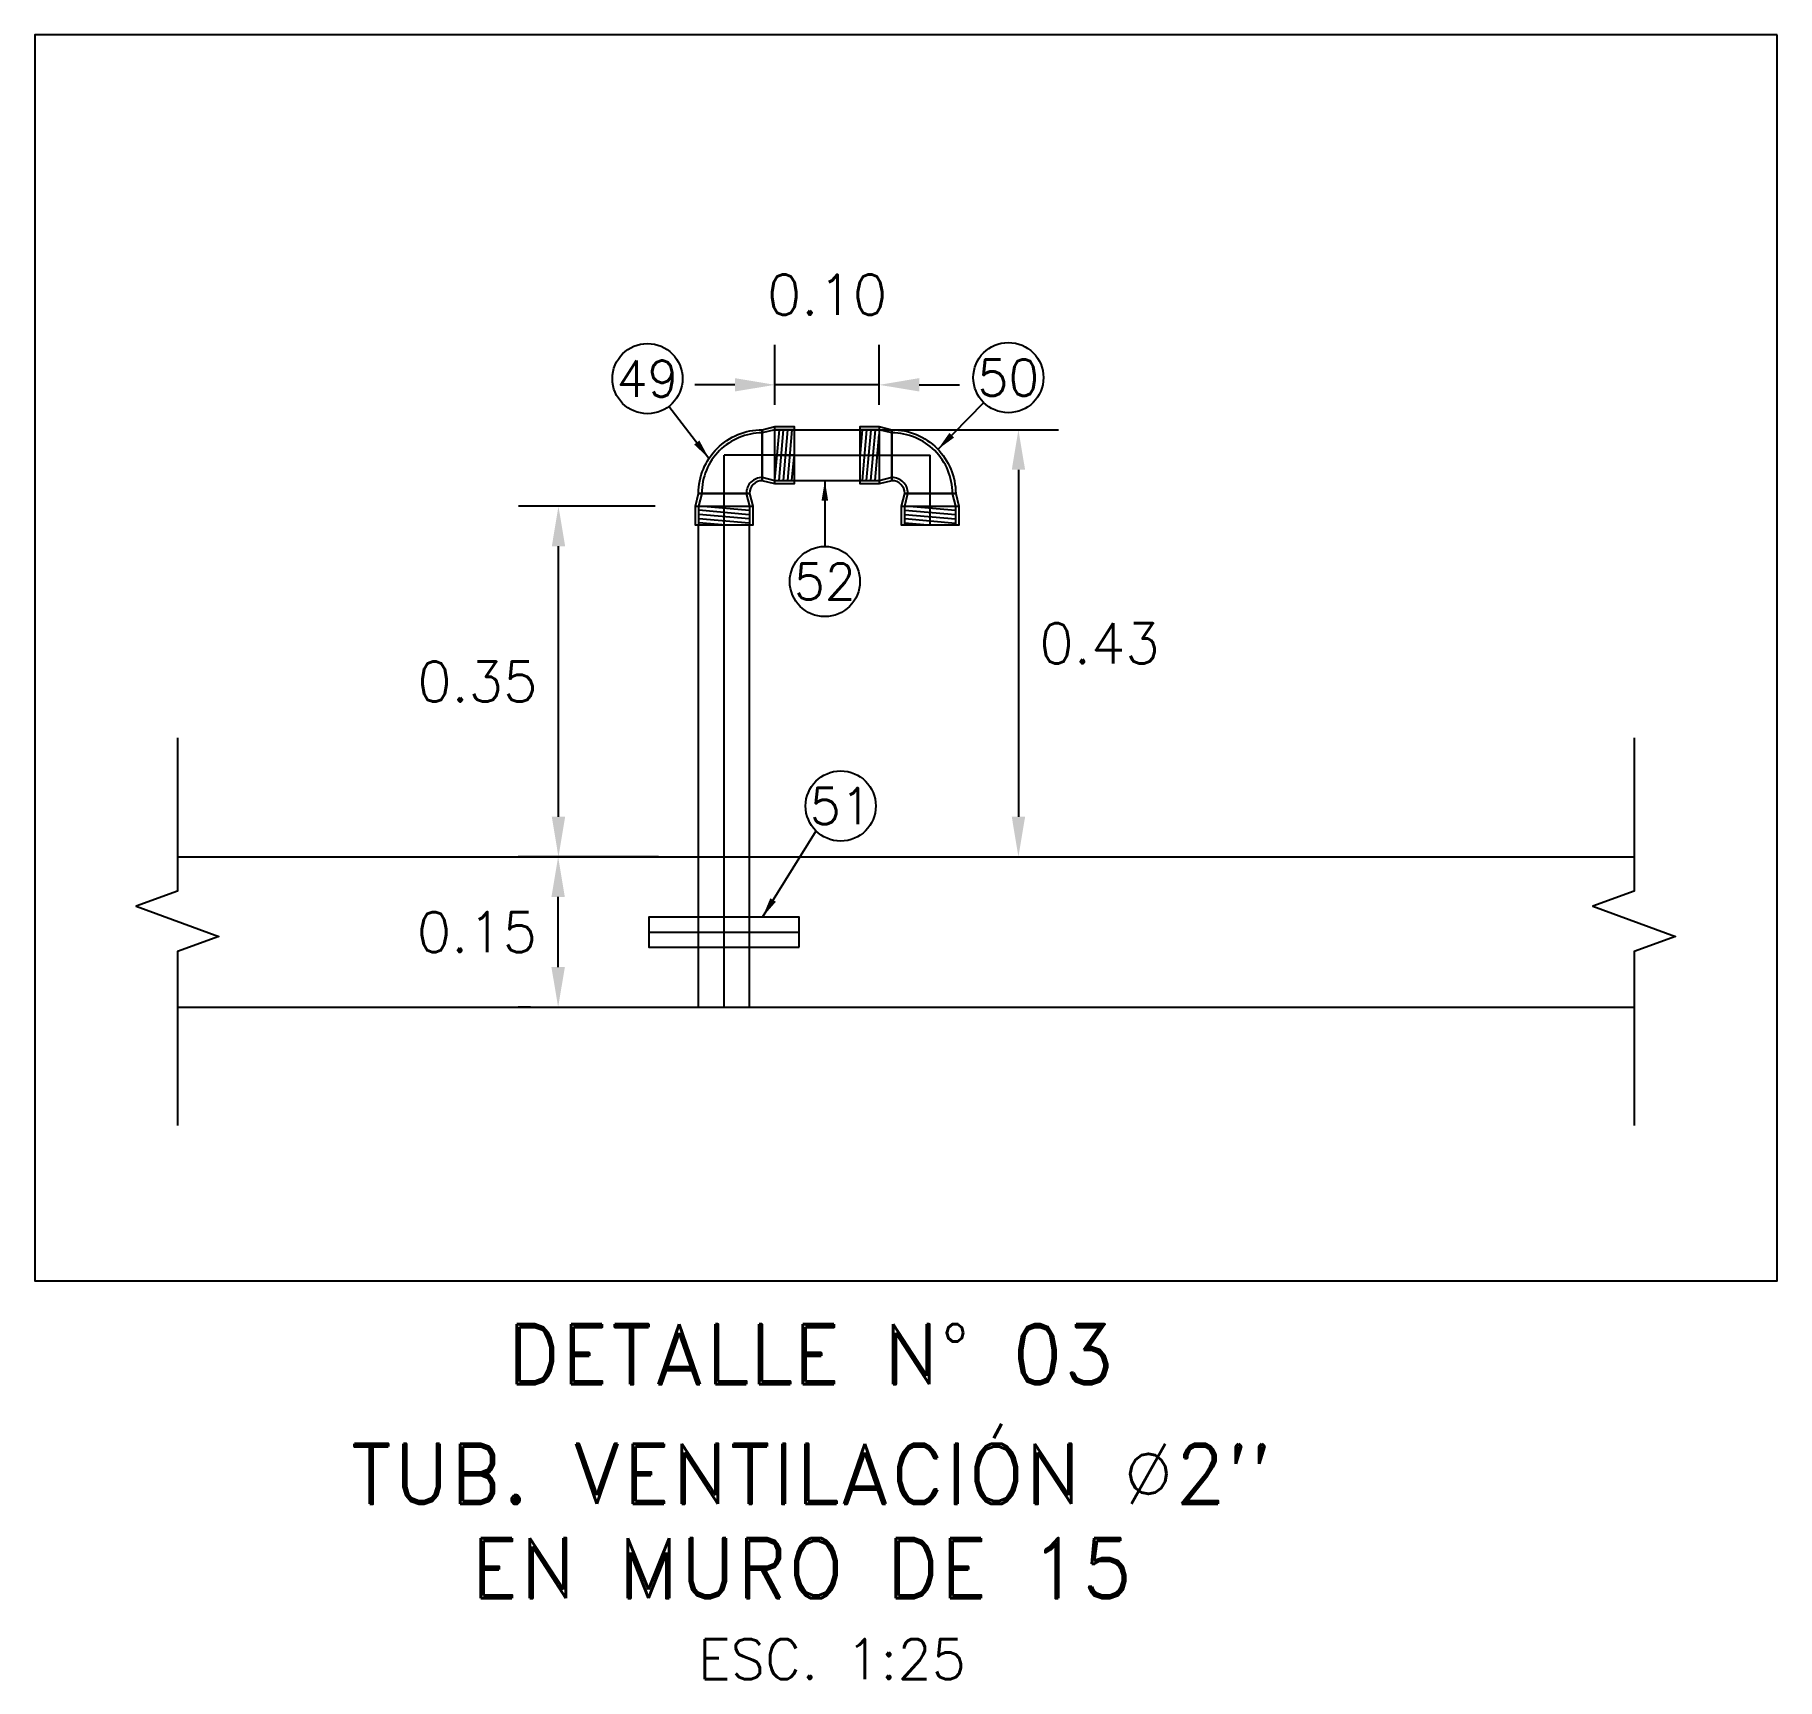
# Model space of a CAD drawing. Header units: metres. Extents: x -90 to 2507, y -28 to 972.
# Drawn here: x 151.219 to 152.957, y 186.475 to 188.116 of the extents above; entities that cross this region are included whole.
import ezdxf
from ezdxf.enums import TextEntityAlignment as Align

# ---------------------------------------------------------------- set-up
doc = ezdxf.new("R2010")
doc.units = ezdxf.units.M
doc.linetypes.add('CENTER', pattern=[50.8, 31.75, -6.35, 6.35, -6.35])
doc.linetypes.add('DASHED', pattern=[19.05, 12.7, -6.35])
for name, color, linetype in [('A-PUERTA', 2, 'Continuous'), ('G-acotado', 8, 'Continuous'), ('G-ejes', 9, 'CENTER'), ('G-textos-notas', 7, 'Continuous'), ('G-textos-subtitulo', 3, 'Continuous'), ('S-TUBERIAS-NUEVAS', 3, 'Continuous')]:
    doc.layers.add(name, color=color, linetype=linetype)
doc.styles.add('01COTAS', font='romans.shx')
doc.styles.add('20-NOTAS', font='romans.shx', dxfattribs={"height": 0.04})
doc.styles.add('20-SUBTITULO', font='romand.shx', dxfattribs={"height": 0.06})
doc.dimstyles.new('DIM-10-CORTE', dxfattribs={"dimscale": 0.01, "dimtxt": 2, "dimasz": 2, "dimexe": 2, "dimexo": 2, "dimgap": 1, "dimtad": 1, "dimtih": 1, "dimtoh": 1, "dimdsep": 46, "dimtxsty": '01COTAS', "dimcen": 25, "dimclrd": 256, "dimclre": 256, "dimclrt": 7, "dimadec": 0, "dimazin": 0, "dimtfac": 1, "dimtmove": 2, "dimatfit": 3, "dimfxl": 1, "dimtolj": 1, "dimtzin": 0, "dimarcsym": 0})
doc.dimstyles.new('DIM-20-CORTE', dxfattribs={"dimscale": 0.02, "dimtxt": 2, "dimasz": 2, "dimexe": 2, "dimexo": 2, "dimgap": 1, "dimtad": 2, "dimtih": 1, "dimtoh": 1, "dimzin": 1, "dimdsep": 46, "dimtxsty": '01COTAS', "dimcen": 25, "dimclrd": 9, "dimclre": 9, "dimclrt": 7, "dimadec": 0, "dimazin": 0, "dimtfac": 1, "dimtmove": 2, "dimatfit": 3, "dimfxl": 1, "dimtolj": 1, "dimtzin": 0, "dimarcsym": 0})
doc.dimstyles.new('DIM-20-PLANTA', dxfattribs={"dimscale": 0.02, "dimtxt": 2, "dimasz": 2, "dimexe": 2, "dimexo": 2, "dimgap": 1, "dimtad": 1, "dimzin": 1, "dimdsep": 46, "dimtxsty": '01COTAS', "dimcen": 25, "dimclrd": 9, "dimclre": 9, "dimclrt": 7, "dimadec": 0, "dimazin": 0, "dimtfac": 1, "dimtmove": 2, "dimatfit": 3, "dimfxl": 1, "dimtolj": 1, "dimtzin": 0, "dimarcsym": 0})

msp = doc.modelspace()

# ---------------------------------------------------------------- texts
at = {"layer": 'G-textos-notas'}
for s, height, style, p in [('49', 0.036, '01COTAS', (151.83, 187.7733)), ('50', 0.036, '01COTAS', (152.1901, 187.7743)), ('52', 0.036, '01COTAS', (152.007, 187.5708)), ('51', 0.036, '01COTAS', (152.0228, 187.3468)), ('ESC. 1:25', 0.04, '20-NOTAS', (152.0142, 186.4954))]:
    msp.add_text(s, height=height, dxfattribs=dict(at, style=style)).set_placement(p, align=Align.MIDDLE)
at = {"layer": 'G-textos-subtitulo', "style": '20-SUBTITULO'}
for s, p in [('DETALLE N° 03', (151.9929, 186.7997)), ('TUB. VENTILACIÓN Ø2"', (151.9929, 186.6903)), ('EN MURO DE 15', (151.984, 186.5862))]:
    msp.add_text(s, height=0.06, dxfattribs=at).set_placement(p, align=Align.MIDDLE)

# ---------------------------------------------------------------- blocks, each defined once
blk = doc.blocks.new('codo1pulg')
for p, q in [((0.01907, -0.01271), (0.01907, 0.01271)), ((0.01907, 0.01271), (0.01907, -0.01271)), ((-0.01271, -0.01907), (0.01271, -0.01907)), ((0.01271, -0.01907), (-0.01271, -0.01907)), ((-0.01271, -0.01907), (0.01271, -0.01907))]:
    blk.add_line(p, q)
at = {"color": 8}
for p in [(0.03496, 0), (0, -0.03496)]:
    blk.add_line(p, (0, 0), dxfattribs=at)
blk.add_lwpolyline([(0.02542, -0.0143), (0.01907, -0.01271, 0.414214), (0.01271, -0.01907), (0.0143, -0.02542), (0.0143, -0.03496), (-0.0143, -0.03496), (-0.0143, -0.02542), (-0.01271, -0.01907, -0.414214), (0.01907, 0.01271), (0.02542, 0.0143), (0.03496, 0.0143), (0.03496, -0.0143)], format="xyb", close=True)
for points in [[(0.03496, 0.01271), (0.02542, 0.01271), (0.01907, 0.01112, 0.414214), (-0.01112, -0.01907), (-0.01271, -0.02542), (-0.01271, -0.03496)], [(0.03496, -0.01271), (0.02542, -0.01271), (0.01907, -0.01112, 0.414214), (0.01112, -0.01907), (0.01271, -0.02542), (0.01271, -0.03496)]]:
    blk.add_lwpolyline(points, format="xyb")
for points in [[(0.02542, -0.0143), (0.02542, 0.0143)], [(-0.0143, -0.02542), (0.0143, -0.02542)]]:
    blk.add_lwpolyline(points)
blk = doc.blocks.new('*D511')
at = {"layer": 'Defpoints', "color": 0, "transparency": 16777216}
for p in [(151.7412, 187.646), (151.8778, 187.646), (151.881, 187.296)]:
    blk.add_point(p, dxfattribs=at)
at = {"layer": 'G-acotado', "color": 9, "lineweight": -2, "transparency": 16777216}
for p, q in [((151.8378, 187.646), (151.7012, 187.646)), ((151.7412, 187.336), (151.7412, 187.606)), ((151.841, 187.296), (151.7012, 187.296))]:
    blk.add_line(p, q, dxfattribs=at)
at = {"layer": 'G-acotado', "color": 9, "transparency": 16777216}
for points in [[(151.7346, 187.606), (151.7479, 187.606), (151.7412, 187.646)], [(151.7346, 187.336), (151.7479, 187.336), (151.7412, 187.296)]]:
    blk.add_solid(points, dxfattribs=at)
at = {"layer": 'G-acotado', "color": 7, "transparency": 16777216, "insert": (151.6603, 187.471), "char_height": 0.04, "attachment_point": 5, "style": '01COTAS'}
blk.add_mtext('\\A1;0.35', dxfattribs=at)
blk = doc.blocks.new('*D512')
at = {"layer": 'Defpoints', "color": 0, "transparency": 16777216}
for p in [(151.9997, 187.7223), (151.9997, 187.296), (152.2001, 187.296)]:
    blk.add_point(p, dxfattribs=at)
at = {"layer": 'G-acotado', "color": 9, "lineweight": -2, "transparency": 16777216}
for p, q in [((152.0397, 187.7223), (152.2401, 187.7223)), ((152.2001, 187.6823), (152.2001, 187.336)), ((152.0397, 187.296), (152.2401, 187.296))]:
    blk.add_line(p, q, dxfattribs=at)
at = {"layer": 'G-acotado', "color": 9, "transparency": 16777216}
for points in [[(152.1935, 187.6823), (152.2068, 187.6823), (152.2001, 187.7223)], [(152.1935, 187.336), (152.2068, 187.336), (152.2001, 187.296)]]:
    blk.add_solid(points, dxfattribs=at)
at = {"layer": 'G-acotado', "color": 7, "transparency": 16777216, "insert": (152.2811, 187.5091), "char_height": 0.04, "attachment_point": 5, "style": '01COTAS'}
blk.add_mtext('\\A1;0.43', dxfattribs=at)
blk = doc.blocks.new('*D245')
at = {"layer": 'Defpoints', "color": 0, "transparency": 16777216}
for p in [(151.7409, 187.296), (151.7533, 187.296), (151.7533, 187.146)]:
    blk.add_point(p, dxfattribs=at)
at = {"layer": 'G-acotado', "color": 9, "lineweight": -2, "transparency": 16777216}
for p, q in [((151.7133, 187.296), (151.7009, 187.296)), ((151.7409, 187.186), (151.7409, 187.256)), ((151.7133, 187.146), (151.7009, 187.146))]:
    blk.add_line(p, q, dxfattribs=at)
at = {"layer": 'G-acotado', "color": 9, "transparency": 16777216}
for points in [[(151.7342, 187.256), (151.7476, 187.256), (151.7409, 187.296)], [(151.7342, 187.186), (151.7476, 187.186), (151.7409, 187.146)]]:
    blk.add_solid(points, dxfattribs=at)
at = {"layer": 'G-acotado', "color": 7, "transparency": 16777216, "insert": (151.6599, 187.221), "char_height": 0.04, "attachment_point": 5, "style": '01COTAS'}
blk.add_mtext('\\A1;0.15', dxfattribs=at)
blk = doc.blocks.new('*D513')
at = {"color": 9, "lineweight": -2, "transparency": 16777216}
for p, q in [((151.9572, 187.7471), (151.9572, 187.8071)), ((152.0612, 187.7471), (152.0612, 187.8071)), ((151.9172, 187.7671), (151.8772, 187.7671)), ((152.0612, 187.7671), (151.9572, 187.7671)), ((152.1012, 187.7671), (152.1412, 187.7671))]:
    blk.add_line(p, q, dxfattribs=at)
at = {"color": 9, "transparency": 16777216}
for points in [[(151.9172, 187.7738), (151.9172, 187.7605), (151.9572, 187.7671)], [(152.1012, 187.7738), (152.1012, 187.7605), (152.0612, 187.7671)]]:
    blk.add_solid(points, dxfattribs=at)
at = {"layer": 'Defpoints', "color": 0, "transparency": 16777216}
for p in [(151.9572, 187.7671), (151.9572, 187.7071), (152.0612, 187.7071)]:
    blk.add_point(p, dxfattribs=at)
at = {"color": 7, "transparency": 16777216, "insert": (152.0092, 187.8571), "char_height": 0.04, "attachment_point": 5, "style": '01COTAS'}
blk.add_mtext('\\A1;0.10', dxfattribs=at)

# ---------------------------------------------------------------- dimensions: what is measured, and where the dimension line sits
dim = msp.add_linear_dim(base=(151.9572, 187.7671), p1=(152.0612, 187.7071), p2=(151.9572, 187.7071), dimstyle='DIM-20-PLANTA')
dim.commit()
dim.dimension.update_dxf_attribs({"geometry": '*D513', "text_midpoint": (152.0092, 187.8571)})
at = {"layer": 'G-acotado'}
for base, p1, p2, picture, middle in [((152.2001, 187.296), (151.9997, 187.7223), (151.9997, 187.296), '*D512', (152.2811, 187.5091)), ((151.7412, 187.646), (151.881, 187.296), (151.8778, 187.646), '*D511', (151.6603, 187.471)), ((151.7409, 187.296), (151.7533, 187.146), (151.7533, 187.296), '*D245', (151.6599, 187.221))]:
    dim = msp.add_linear_dim(base=base, p1=p1, p2=p2, angle=90, dimstyle='DIM-20-CORTE', dxfattribs=at)
    dim.commit()
    dim.dimension.update_dxf_attribs({"geometry": picture, "text_midpoint": middle})

# ---------------------------------------------------------------- hatches: boundary and pattern name
h = msp.add_hatch()
h.set_pattern_fill('ANSI31', color=8, scale=0.001337, angle=40)
h.set_pattern_definition([(85, (120.9487747, 202.781679), (-0.00422891454, 0.0003699821), [])])
h.paths.add_polyline_path([(151.9763, 187.7223), (151.9572, 187.7223), (151.9572, 187.6715), (151.9763, 187.6715)])
h = msp.add_hatch()
h.set_pattern_fill('ANSI31', color=8, scale=0.001337, angle=40)
h.set_pattern_definition([(85, (121.0282784, 202.790764), (-0.00422891454, 0.0003699821), [])])
h.paths.add_polyline_path([(152.0612, 187.7223), (152.0422, 187.7223), (152.0422, 187.6715), (152.0612, 187.6715)])
h = msp.add_hatch()
h.set_pattern_fill('ANSI31', color=8, scale=0.001316, angle=130)
h.set_pattern_definition([(175, (137.052244, 157.106059), (-0.0003641046, -0.00416173443), [])])
h.paths.add_polyline_path([(151.8814, 187.646), (151.8814, 187.6273), (151.9314, 187.6273), (151.9314, 187.646)])
h = msp.add_hatch()
h.set_pattern_fill('ANSI31', color=8, scale=0.001337, angle=-50)
h.set_pattern_definition([(355, (167.196885, 218.654756), (0.0003699821, 0.00422891454), [])])
h.paths.add_polyline_path([(152.1375, 187.6273), (152.1375, 187.6463), (152.0867, 187.6463), (152.0867, 187.6273)])

# ---------------------------------------------------------------- linework, layer by layer
at = {"color": 8, "linetype": 'DASHED', "ltscale": 0.05}
for points in [[(151.881, 187.146), (151.881, 187.296)], [(151.9318, 187.146), (151.9318, 187.296)]]:
    msp.add_lwpolyline(points, dxfattribs=at)
at = {"color": 8}
msp.add_lwpolyline([(151.9064, 187.146), (151.9064, 187.296)], dxfattribs=at)
at = {"layer": 'A-PUERTA'}
msp.add_lwpolyline([(151.8314, 187.221), (151.9814, 187.221)], dxfattribs=at)
at = {"layer": 'G-ejes', "color": 8, "linetype": 'CENTER', "ltscale": 0.1}
for points in [[(151.9572, 187.6969), (152.0422, 187.6969)], [(151.9064, 187.296), (151.9064, 187.6273)]]:
    msp.add_lwpolyline(points, dxfattribs=at)
at = {"layer": 'G-textos-notas', "color": 1}
for centre in [(151.83, 187.7733), (152.1901, 187.7743), (152.007, 187.5708), (152.0228, 187.3468)]:
    msp.add_circle(centre, 0.035, dxfattribs=at)
at = {"layer": 'S-TUBERIAS-NUEVAS', "color": 1}
msp.add_lwpolyline([(152.9571, 188.1164), (151.2188, 188.1164), (151.2188, 186.8729), (152.9571, 186.8729)], close=True, dxfattribs=at)
at = {"layer": 'S-TUBERIAS-NUEVAS'}
for points in [[(151.9572, 187.7223), (152.0422, 187.7223)], [(151.9572, 187.6715), (152.0422, 187.6715)], [(151.881, 187.296), (151.881, 187.6273)], [(151.9318, 187.296), (151.9318, 187.6273)]]:
    msp.add_lwpolyline(points, dxfattribs=at)
at = {"layer": 'S-TUBERIAS-NUEVAS', "color": 8, "linetype": 'Continuous'}
for points in [[(151.361, 187.4147), (151.361, 187.2617), (151.3198, 187.2467), (151.4023, 187.2167), (151.361, 187.2017), (151.361, 187.028)], [(152.8144, 187.4147), (152.8144, 187.2617), (152.7732, 187.2467), (152.8556, 187.2167), (152.8144, 187.2017), (152.8144, 187.028)]]:
    msp.add_lwpolyline(points, dxfattribs=at)
at = {"layer": 'S-TUBERIAS-NUEVAS', "color": 1}
for points in [[(151.361, 187.296), (152.8144, 187.296)], [(151.361, 187.146), (152.8144, 187.146)]]:
    msp.add_lwpolyline(points, dxfattribs=at)
at = {"layer": 'S-TUBERIAS-NUEVAS'}
msp.add_lwpolyline([(151.9814, 187.206), (151.9814, 187.236), (151.8314, 187.236), (151.8314, 187.206)], close=True, dxfattribs=at)

# ---------------------------------------------------------------- block references
at = {"layer": 'S-TUBERIAS-NUEVAS', "xscale": 2.000296247451435, "yscale": 2.000296247451435, "zscale": 2.000296247451435}
msp.add_blockref('codo1pulg', (151.9064, 187.6969), dxfattribs=at)
at = {"layer": 'S-TUBERIAS-NUEVAS', "xscale": 2.00028018609657, "yscale": 2.00028018609657, "zscale": 2.00028018609657, "rotation": 269.9999999999566}
msp.add_blockref('codo1pulg', (152.1121, 187.6969), dxfattribs=at)

msp.set_redraw_order([(e.dxf.handle, doc.entitydb.next_handle()) for e in msp.query("TEXT MTEXT ATTDEF DIMENSION ARC_DIMENSION")])  # texts and dimensions are drawn at this point

# ---------------------------------------------------------------- leaders
at = {"layer": 'G-acotado', "color": 5}
for points in [[(151.8914, 187.6937), (151.8514, 187.7456)], [(152.1196, 187.7026), (152.1656, 187.7494)], [(152.007, 187.6714), (152.007, 187.6058)], [(151.9448, 187.236), (151.9982, 187.3219)]]:
    msp.add_leader(points, dimstyle='DIM-10-CORTE', dxfattribs=at)

doc.saveas('drawing.dxf')
